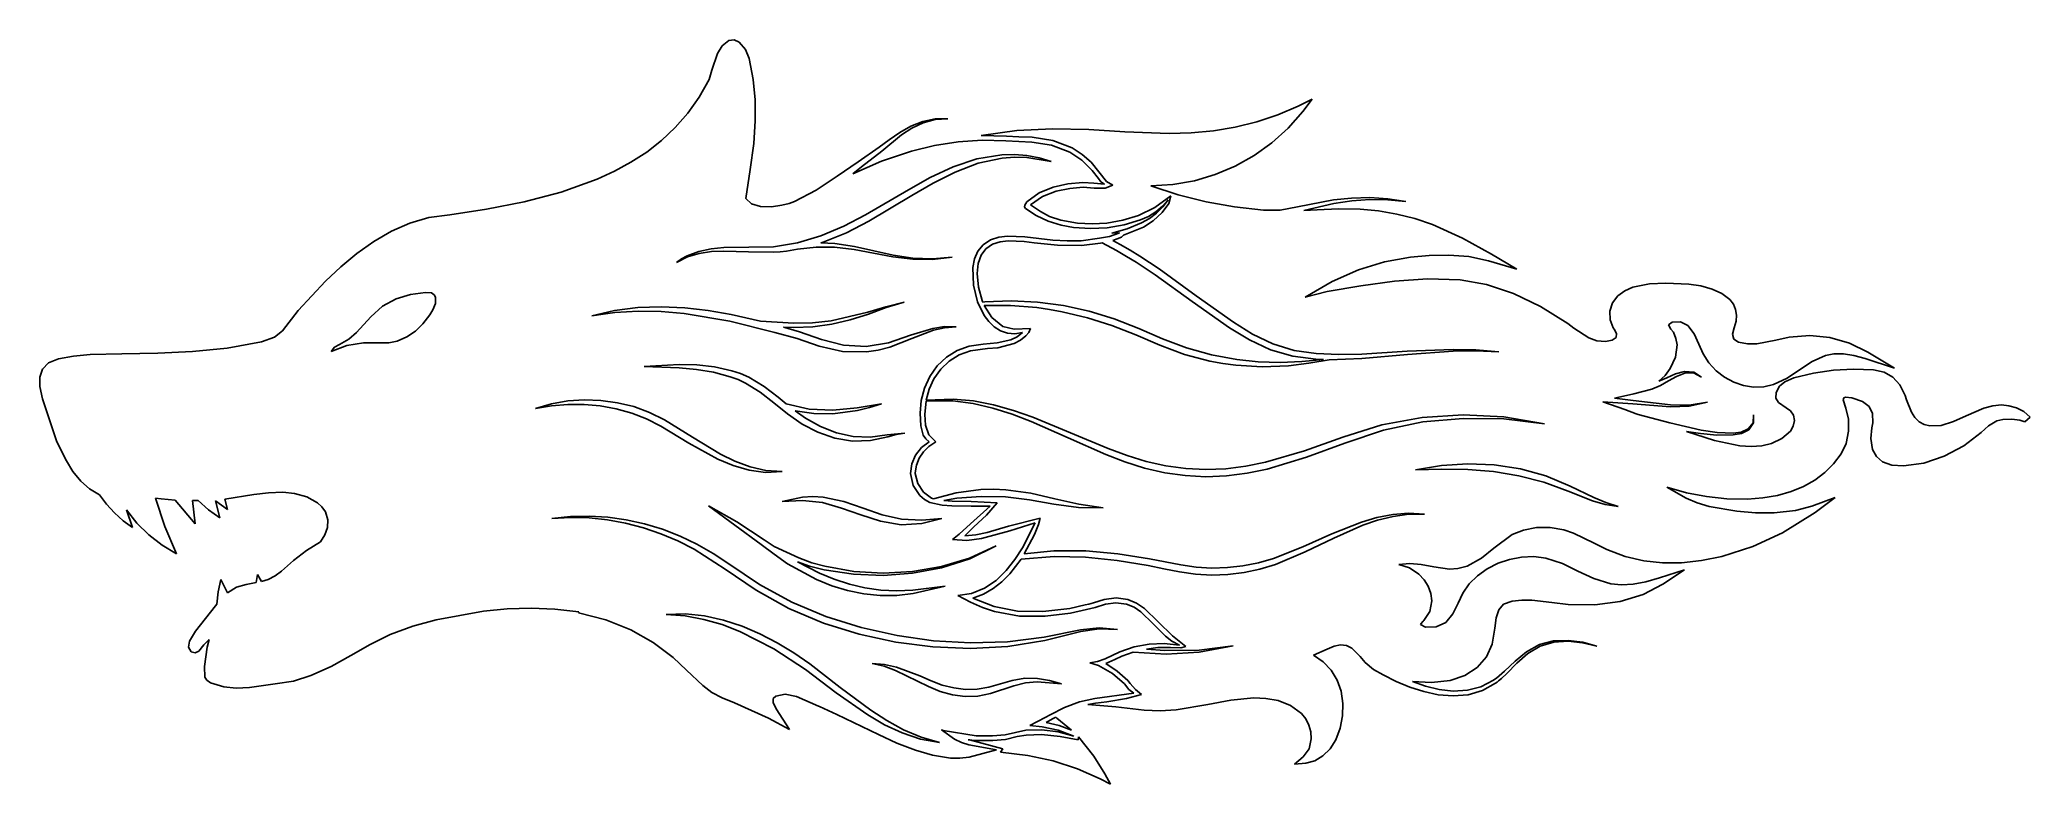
# Model space of a CAD drawing. Extents: x 0 to 244, y 0 to 91.
import ezdxf

# ---------------------------------------------------------------- set-up
doc = ezdxf.new("R2010")
doc.units = 0

msp = doc.modelspace()

# ---------------------------------------------------------------- linework, layer by layer
at = {"layer": 'Layer 1'}
for p, q in [((83.749984, 90.64684), (83.202405, 89.719778)), ((84.585229, 91.298356), (83.749984, 90.64684)), ((85.245301, 91.382702), (84.585229, 91.298356)), ((85.844189, 91.09263), (85.245301, 91.382702)), ((86.641178, 90.190224), (85.844189, 91.09263)), ((83.202405, 89.719778), (82.518349, 87.635036)), ((87.083229, 89.07035), (86.641178, 90.190224)), ((87.579751, 86.516579), (87.083229, 89.07035)), ((82.162701, 86.522886), (80.947761, 84.345869)), ((82.518349, 87.635036), (82.162701, 86.522886)), ((87.817165, 84.018319), (87.579751, 86.516579)), ((80.947761, 84.345869), (79.559447, 82.377888)), ((87.828738, 81.440624), (87.817165, 84.018319)), ((154.46092, 83.24537), (151.955791, 82.151564)), ((156.15036, 84.081741), (154.46092, 83.24537)), ((155.00623, 82.583421), (156.15036, 84.081741)), ((78.012828, 80.606673), (76.322978, 79.019953)), ((79.559447, 82.377888), (78.012828, 80.606673)), ((87.647738, 78.64855), (87.828738, 81.440624)), ((106.933405, 80.780797), (105.56197, 80.021462)), ((108.39225, 81.354552), (106.933405, 80.780797)), ((107.056348, 80.52205), (108.44923, 81.171477)), ((109.904327, 81.677605), (108.39225, 81.354552)), ((108.44923, 81.171477), (109.923626, 81.583122)), ((111.45045, 81.693139), (109.904327, 81.677605)), ((109.923626, 81.583122), (111.45045, 81.693139)), ((146.733264, 80.657876), (144.046754, 80.220472)), ((149.374758, 81.29532), (146.733264, 80.657876)), ((151.955791, 82.151564), (149.374758, 81.29532)), ((153.218626, 80.539397), (155.00623, 82.583421)), ((76.322978, 79.019953), (74.504968, 77.605459)), ((87.190025, 75.4539), (87.647738, 78.64855)), ((103.01689, 78.18554), (100.46721, 76.39977)), ((104.26388, 79.121716), (103.01689, 78.18554)), ((103.34522, 77.722647), (105.75972, 79.697047)), ((105.56197, 80.021462), (104.26388, 79.121716)), ((105.75972, 79.697047), (107.056348, 80.52205)), ((109.835576, 78.422795), (106.98392, 77.725003)), ((112.732229, 78.863713), (109.835576, 78.422795)), ((115.656577, 79.045902), (112.732229, 78.863713)), ((119.911288, 80.235571), (115.553, 79.6384)), ((115.553, 79.6384), (118.63751, 79.552887)), ((118.59132, 78.967513), (115.656577, 79.045902)), ((121.77503, 78.82402), (118.59132, 78.967513)), ((118.63751, 79.552887), (120.18496, 79.483827)), ((124.316303, 80.460419), (119.911288, 80.235571)), ((120.18496, 79.483827), (121.82229, 79.409233)), ((124.166391, 78.446892), (121.77503, 78.82402)), ((121.82229, 79.409233), (124.332271, 79.012549)), ((126.431, 77.5911), (124.166391, 78.446892)), ((128.741271, 80.38867), (124.316303, 80.460419)), ((124.332271, 79.012549), (126.7074, 78.109153)), ((133.15942, 80.09605), (128.741271, 80.38867)), ((138.600458, 79.870744), (133.15942, 80.09605)), ((141.33067, 79.964349), (138.600458, 79.870744)), ((144.046754, 80.220472), (141.33067, 79.964349)), ((149.060134, 77.169518), (151.228781, 78.730945)), ((151.228781, 78.730945), (153.218626, 80.539397)), ((72.57387, 76.350919), (70.544755, 75.244064)), ((74.504968, 77.605459), (72.57387, 76.350919)), ((100.46721, 76.39977), (97.8817, 74.648)), ((103.320731, 76.48534), (99.7835, 74.9221)), ((99.7835, 74.9221), (100.88428, 75.768647)), ((100.88428, 75.768647), (103.34522, 77.722647)), ((106.98392, 77.725003), (103.320731, 76.48534)), ((109.299348, 74.465713), (112.093628, 75.779045)), ((112.093628, 75.779045), (115.027135, 76.770789)), ((115.179093, 76.217863), (112.36453, 75.150174)), ((115.027135, 76.770789), (118.083, 77.2715)), ((118.1235, 76.844114), (115.179093, 76.217863)), ((118.083, 77.2715), (119.624182, 77.294011)), ((119.630418, 76.965051), (118.1235, 76.844114)), ((119.624182, 77.294011), (121.15597, 77.161915)), ((121.14178, 76.930192), (119.630418, 76.965051)), ((124.14501, 76.440255), (121.14178, 76.930192)), ((121.15597, 77.161915), (122.666775, 76.8768)), ((122.666775, 76.8768), (124.14501, 76.440255)), ((127.914283, 76.591623), (126.431, 77.5911)), ((126.7074, 78.109153), (127.940956, 77.313373)), ((129.184522, 75.332428), (127.914283, 76.591623)), ((127.940956, 77.313373), (129.04004, 76.340263)), ((129.04004, 76.340263), (130.94916, 74.001183)), ((144.280203, 74.833567), (146.736128, 75.866574)), ((146.736128, 75.866574), (149.060134, 77.169518)), ((68.432695, 74.272624), (64.020027, 72.686905)), ((70.544755, 75.244064), (68.432695, 74.272624)), ((86.65218, 71.89452), (87.190025, 75.4539)), ((97.8817, 74.648), (95.30149, 72.93486)), ((106.616279, 72.970135), (109.299348, 74.465713)), ((109.658481, 73.783589), (107.04048, 72.255084)), ((112.36453, 75.150174), (109.658481, 73.783589)), ((122.660425, 72.603446), (124.36631, 73.307136)), ((124.36631, 73.307136), (126.189531, 73.69408)), ((126.189531, 73.69408), (128.043036, 73.860045)), ((128.071359, 73.273474), (126.440751, 73.137015)), ((128.043036, 73.860045), (129.359525, 73.784641)), ((129.398269, 73.188897), (128.071359, 73.273474)), ((129.942122, 74.344369), (129.184522, 75.332428)), ((129.359525, 73.784641), (130.670046, 73.678799)), ((130.253404, 73.936641), (129.942122, 74.344369)), ((130.670046, 73.678799), (130.253404, 73.936641)), ((131.686042, 73.545711), (130.772839, 73.148599)), ((130.94916, 74.001183), (131.686042, 73.545711)), ((136.35533, 73.468731), (139.066363, 73.62319)), ((139.724845, 72.356842), (136.35533, 73.468731)), ((139.066363, 73.62319), (141.715801, 74.081954)), ((141.715801, 74.081954), (144.280203, 74.833567)), ((59.456439, 71.4956), (54.862506, 70.600548)), ((64.020027, 72.686905), (59.456439, 71.4956)), ((87.369998, 71.249146), (86.65218, 71.89452)), ((88.488478, 70.902493), (87.369998, 71.249146)), ((89.803907, 70.88104), (88.488478, 70.902493)), ((91.105598, 71.07186), (89.803907, 70.88104)), ((92.003535, 71.285666), (91.105598, 71.07186)), ((92.64158, 71.524), (92.003535, 71.285666)), ((95.30149, 72.93486), (92.64158, 71.524)), ((101.355328, 69.880545), (106.616279, 72.970135)), ((107.04048, 72.255084), (101.78445, 69.111844)), ((120.87026, 70.865507), (120.887784, 71.087516)), ((121.001164, 70.662056), (120.87026, 70.865507)), ((120.887784, 71.087516), (121.158926, 71.487245)), ((121.158926, 71.487245), (122.660425, 72.603446)), ((123.089069, 72.164478), (121.619369, 71.112974)), ((121.619369, 71.112974), (122.817555, 70.309702)), ((124.738091, 72.803254), (123.089069, 72.164478)), ((126.440751, 73.137015), (124.738091, 72.803254)), ((130.772839, 73.148599), (129.398269, 73.188897)), ((136.847459, 70.815135), (138.83446, 72.23695)), ((137.791941, 70.95212), (136.975965, 70.267391)), ((137.071983, 70.102697), (137.845425, 70.873654)), ((138.559326, 71.276008), (137.757095, 70.172785)), ((138.504354, 71.751448), (137.791941, 70.95212)), ((137.845425, 70.873654), (138.504354, 71.751448)), ((138.83446, 72.23695), (138.559326, 71.276008)), ((143.159971, 71.485761), (139.724845, 72.356842)), ((146.647826, 70.858278), (143.159971, 71.485761)), ((150.17553, 70.477181), (146.647826, 70.858278)), ((154.371608, 70.884082), (152.24, 70.4858)), ((158.765038, 71.716095), (154.371608, 70.884082)), ((155.129918, 70.412089), (158.837778, 71.281767)), ((160.988347, 71.959507), (158.765038, 71.716095)), ((158.837778, 71.281767), (161.020202, 71.630784)), ((163.224298, 72.013151), (160.988347, 71.959507)), ((161.020202, 71.630784), (163.224398, 71.792967)), ((165.447015, 71.857806), (163.224298, 72.013151)), ((163.224398, 71.792967), (165.442889, 71.74768)), ((165.442889, 71.74768), (167.651588, 71.534598)), ((167.651588, 71.534598), (165.447015, 71.857806)), ((45.433027, 68.870848), (43.175579, 67.874078)), ((47.773001, 69.554819), (45.433027, 68.870848)), ((50.358801, 69.903586), (47.773001, 69.554819)), ((54.862506, 70.600548), (50.358801, 69.903586)), ((95.890588, 67.331475), (98.678808, 68.486278)), ((98.678808, 68.486278), (101.355328, 69.880545)), ((101.78445, 69.111844), (99.032576, 67.701032)), ((122.290298, 69.792936), (121.001164, 70.662056)), ((123.783399, 69.103047), (122.290298, 69.792936)), ((122.817555, 70.309702), (123.927375, 69.704141)), ((125.353061, 68.610285), (123.783399, 69.103047)), ((123.927375, 69.704141), (125.318185, 69.244872)), ((125.318185, 69.244872), (127.359339, 68.880474)), ((126.871874, 68.332546), (125.353061, 68.610285)), ((127.359339, 68.880474), (129.158998, 68.793079)), ((129.158998, 68.793079), (130.958399, 68.885636)), ((130.958399, 68.885636), (132.945531, 69.223442)), ((133.088467, 68.653413), (131.022684, 68.302099)), ((132.945531, 69.223442), (134.869, 69.826)), ((135.48253, 68.39398), (133.02503, 67.412042)), ((135.087704, 69.281048), (133.088467, 68.653413)), ((133.448989, 68.168069), (135.232484, 68.925278)), ((134.869, 69.826), (136.847459, 70.815135)), ((136.070021, 69.707091), (135.087704, 69.281048)), ((135.232484, 68.925278), (136.196759, 69.449572)), ((136.655564, 69.140902), (135.48253, 68.39398)), ((136.975965, 70.267391), (136.070021, 69.707091)), ((136.196759, 69.449572), (137.071983, 70.102697)), ((137.757095, 70.172785), (136.655564, 69.140902)), ((152.24, 70.4858), (150.17553, 70.477181)), ((156.765278, 70.498331), (155.129918, 70.412089)), ((159.405174, 70.622826), (156.765278, 70.498331)), ((162.047788, 70.589017), (159.405174, 70.622826)), ((164.313221, 70.369681), (162.047788, 70.589017)), ((166.553027, 69.98326), (164.313221, 70.369681)), ((168.757983, 69.4317), (166.553027, 69.98326)), ((170.918868, 68.716947), (168.757983, 69.4317)), ((174.619734, 67.050576), (170.918868, 68.716947)), ((41.00748, 66.61476), (38.935551, 65.143144)), ((43.175579, 67.874078), (41.00748, 66.61476)), ((87.024472, 65.909648), (90.049128, 65.986721)), ((90.049128, 65.986721), (93.006558, 66.475611)), ((93.006558, 66.475611), (95.890588, 67.331475)), ((96.16482, 66.543804), (95.854901, 66.443926)), ((95.854901, 66.443926), (97.600751, 66.361413)), ((99.032576, 67.701032), (96.16482, 66.543804)), ((97.600751, 66.361413), (100.025851, 66.015584)), ((100.025851, 66.015584), (102.398491, 65.46007)), ((115.135001, 65.419913), (115.783177, 66.213388)), ((115.783177, 66.213388), (116.706639, 66.816329)), ((116.95158, 66.282677), (116.131675, 65.733631)), ((116.706639, 66.816329), (117.715842, 67.149734)), ((117.880615, 66.583112), (116.95158, 66.282677)), ((117.715842, 67.149734), (118.771219, 67.288688)), ((118.865709, 66.704003), (117.880615, 66.583112)), ((118.771219, 67.288688), (120.901589, 67.19493)), ((120.83569, 66.611446), (118.865709, 66.704003)), ((122.052, 66.4667), (120.83569, 66.611446)), ((120.901589, 67.19493), (124.354478, 66.799518)), ((124.925345, 66.162929), (122.052, 66.4667)), ((122.052, 66.4667), (122.052, 66.4667)), ((124.354478, 66.799518), (126.084556, 66.688669)), ((127.863762, 66.129636), (124.925345, 66.162929)), ((126.084556, 66.688669), (127.825059, 66.715607)), ((128.946453, 68.204684), (126.871874, 68.332546)), ((127.825059, 66.715607), (130.085029, 67.012914)), ((130.199342, 66.436993), (127.863762, 66.129636)), ((131.022684, 68.302099), (128.946453, 68.204684)), ((130.085029, 67.012914), (131.300369, 67.240186)), ((130.38956, 66.472742), (130.199342, 66.436993)), ((132.16823, 65.496714), (130.38956, 66.472742)), ((131.300369, 67.240186), (132.446849, 67.652339)), ((131.585894, 67.635998), (133.448989, 68.168069)), ((132.508345, 67.69117), (131.585894, 67.635998)), ((132.760122, 67.155734), (131.704572, 66.733358)), ((131.704572, 66.733358), (132.590749, 66.245379)), ((132.446849, 67.652339), (132.508345, 67.69117)), ((132.590749, 66.245379), (133.813589, 65.540157)), ((132.821689, 67.194562), (132.760122, 67.155734)), ((133.02503, 67.412042), (132.821689, 67.194562)), ((178.160708, 65.066967), (174.619734, 67.050576)), ((36.966616, 63.509481), (35.107498, 61.764022)), ((38.935551, 65.143144), (36.966616, 63.509481)), ((79.509051, 64.733132), (78.148525, 64.063235)), ((78.148525, 64.063235), (78.785, 64.4895)), ((78.785, 64.4895), (79.460888, 64.856061)), ((79.460888, 64.856061), (80.906348, 65.391718)), ((80.962745, 65.165065), (79.509051, 64.733132)), ((80.906348, 65.391718), (82.417973, 65.70965)), ((82.458238, 65.379412), (80.962745, 65.165065)), ((82.417973, 65.70965), (83.954658, 65.866777)), ((83.967985, 65.435168), (82.458238, 65.379412)), ((83.954658, 65.866777), (87.024472, 65.909648)), ((87.009594, 65.333685), (83.967985, 65.435168)), ((90.094575, 65.300887), (87.009594, 65.333685)), ((90.873606, 65.358048), (90.094575, 65.300887)), ((91.647831, 65.447013), (90.873606, 65.358048)), ((93.023481, 65.692546), (91.647831, 65.447013)), ((95.289763, 65.931328), (93.023481, 65.692546)), ((97.568571, 65.922261), (95.289763, 65.931328)), ((99.960851, 65.654342), (97.568571, 65.922261)), ((102.334271, 65.173659), (99.960851, 65.654342)), ((104.729814, 64.731673), (102.334271, 65.173659)), ((102.398491, 65.46007), (104.766112, 64.94885)), ((107.149211, 64.447956), (104.729814, 64.731673)), ((104.766112, 64.94885), (107.162191, 64.59419)), ((109.580795, 64.403979), (107.149211, 64.447956)), ((107.162191, 64.59419), (109.582255, 64.47745)), ((111.995481, 64.693512), (109.580795, 64.403979)), ((109.582255, 64.47745), (111.995481, 64.693512)), ((114.526357, 63.44325), (114.727573, 64.481376)), ((114.727573, 64.481376), (115.135001, 65.419913)), ((115.192707, 63.929511), (115.07694, 62.680717)), ((115.544835, 64.948195), (115.192707, 63.929511)), ((116.131675, 65.733631), (115.544835, 64.948195)), ((133.373, 64.7959), (132.16823, 65.496714)), ((134.567622, 64.077132), (133.373, 64.7959)), ((133.813589, 65.540157), (135.025959, 64.816424)), ((136.891522, 62.544162), (134.567622, 64.077132)), ((135.025959, 64.816424), (137.391649, 63.268494)), ((161.846093, 63.133698), (165.021937, 64.120728)), ((165.021937, 64.120728), (168.216828, 64.681972)), ((168.216828, 64.681972), (170.533449, 64.891032)), ((170.533449, 64.891032), (172.955827, 64.956773)), ((172.955827, 64.956773), (175.406305, 64.781451)), ((175.406305, 64.781451), (177.807228, 64.267317)), ((177.807228, 64.267317), (181.287448, 63.206747)), ((181.287448, 63.206747), (178.160708, 65.066967)), ((35.107498, 61.764022), (31.746001, 58.138719)), ((114.604417, 61.250117), (114.526357, 63.44325)), ((115.092889, 59.204289), (114.604417, 61.250117)), ((115.07694, 62.680717), (115.239574, 61.011541)), ((141.425851, 59.262147), (136.891522, 62.544162)), ((137.391649, 63.268494), (141.937842, 59.954689)), ((155.297128, 59.771752), (158.625691, 61.693251)), ((162.148829, 61.198), (157.996598, 60.464932)), ((158.625691, 61.693251), (161.846093, 63.133698)), ((166.253173, 61.758691), (162.148829, 61.198)), ((170.310454, 62.030153), (166.253173, 61.758691)), ((174.321498, 61.895532), (170.310454, 62.030153)), ((177.565097, 61.331198), (174.321498, 61.895532)), ((180.854084, 60.249265), (177.565097, 61.331198)), ((197.552007, 61.412141), (195.518451, 60.998737)), ((199.583477, 61.525466), (197.552007, 61.412141)), ((202.382846, 61.388645), (199.583477, 61.525466)), ((203.84599, 61.159383), (202.382846, 61.388645)), ((205.231706, 60.787129), (203.84599, 61.159383)), ((40.67071, 57.376258), (42.075194, 58.663253)), ((42.075194, 58.663253), (43.74719, 59.576138)), ((43.74719, 59.576138), (45.536299, 60.100658)), ((45.536299, 60.100658), (47.36782, 60.367771)), ((47.36782, 60.367771), (48.101479, 60.336379)), ((48.101479, 60.336379), (48.426409, 60.093296)), ((48.584697, 59.022672), (48.279784, 58.241481)), ((48.426409, 60.093296), (48.597257, 59.778848)), ((48.597257, 59.778848), (48.584697, 59.022672)), ((103.861159, 58.612718), (106.11817, 59.162751)), ((106.11817, 59.162751), (103.896166, 58.503494)), ((115.901222, 57.547951), (115.092889, 59.204289)), ((115.239574, 61.011541), (115.651262, 59.385777)), ((115.651262, 59.385777), (115.73555, 59.162906)), ((115.73555, 59.162906), (116.012356, 59.198491)), ((119.14225, 58.783371), (115.902427, 58.755072)), ((115.902427, 58.755072), (116.838216, 57.289381)), ((116.012356, 59.198491), (119.230142, 59.357221)), ((122.370387, 58.506999), (119.14225, 58.783371)), ((119.230142, 59.357221), (122.447356, 59.187293)), ((122.447356, 59.187293), (125.638202, 58.748106)), ((125.638202, 58.748106), (128.788466, 58.077123)), ((146.040122, 56.025462), (141.425851, 59.262147)), ((141.937842, 59.954689), (146.494519, 56.724764)), ((157.996598, 60.464932), (155.297128, 59.771752)), ((184.176854, 58.65441), (180.854084, 60.249265)), ((187.521798, 56.551312), (184.176854, 58.65441)), ((193.00688, 59.073717), (192.688402, 58.0704)), ((193.662427, 59.934431), (193.00688, 59.073717)), ((194.540732, 60.575356), (193.662427, 59.934431)), ((195.518451, 60.998737), (194.540732, 60.575356)), ((206.450192, 60.245065), (205.231706, 60.787129)), ((207.411647, 59.506371), (206.450192, 60.245065)), ((207.849335, 58.927992), (207.411647, 59.506371)), ((208.129824, 58.270385), (207.849335, 58.927992)), ((31.746001, 58.138719), (29.832366, 55.651818)), ((38.915809, 55.44137), (40.67071, 57.376258)), ((47.05413, 56.519989), (46.128896, 55.614056)), ((47.8985, 57.6089), (47.05413, 56.519989)), ((48.279784, 58.241481), (47.8985, 57.6089)), ((47.8985, 57.6089), (47.8985, 57.6089)), ((67.766604, 57.507266), (70.5657, 58.1344)), ((69.184464, 57.708868), (67.766604, 57.507266)), ((70.597884, 57.904575), (69.184464, 57.708868)), ((70.56566, 58.13443), (73.41945, 58.502549)), ((70.5657, 58.1344), (70.56566, 58.13443)), ((73.440344, 58.073852), (70.597884, 57.904575)), ((73.41945, 58.502549), (76.300259, 58.596571)), ((76.281233, 58.023546), (73.440344, 58.073852)), ((79.112224, 57.781332), (76.281233, 58.023546)), ((76.300259, 58.596571), (79.17949, 58.462663)), ((84.718024, 56.845602), (79.112224, 57.781332)), ((79.17949, 58.462663), (82.042437, 58.140021)), ((82.042437, 58.140021), (84.88334, 57.660611)), ((90.243834, 55.464042), (84.718024, 56.845602)), ((84.88334, 57.660611), (88.47251, 56.830638)), ((88.47251, 56.830638), (92.56397, 56.580307)), ((92.56397, 56.580307), (94.86073, 56.622913)), ((94.86073, 56.622913), (97.14167, 56.895371)), ((97.21964, 56.470066), (94.898373, 56.153473)), ((97.14167, 56.895371), (101.64182, 57.930311)), ((99.48786, 57.017839), (97.21964, 56.470066)), ((101.71335, 57.712291), (99.48786, 57.017839)), ((101.64182, 57.930311), (103.861159, 58.612718)), ((103.896166, 58.503494), (101.71335, 57.712291)), ((116.481243, 56.80179), (115.901222, 57.547951)), ((117.161682, 56.162348), (116.481243, 56.80179)), ((116.838216, 57.289381), (118.189777, 56.195202)), ((118.189777, 56.195202), (119.6097, 55.868333)), ((123.155294, 58.401448), (122.370387, 58.506999)), ((123.937049, 58.272972), (123.155294, 58.401448)), ((125.496329, 57.992364), (123.937049, 58.272972)), ((128.583629, 57.27125), (125.496329, 57.992364)), ((131.601979, 56.330047), (128.583629, 57.27125)), ((128.788466, 58.077123), (131.878181, 57.144703)), ((134.532969, 55.14447), (131.601979, 56.330047)), ((131.878181, 57.144703), (134.877926, 55.954213)), ((146.494519, 56.724764), (148.859699, 55.265424)), ((188.285022, 55.99304), (187.521798, 56.551312)), ((192.688402, 58.0704), (192.720075, 57.018225)), ((192.720075, 57.018225), (193.114978, 56.010941)), ((199.89661, 56.386528), (200.345185, 56.705721)), ((200.190968, 55.878551), (199.89661, 56.386528)), ((200.345185, 56.705721), (201.357066, 56.750977)), ((201.357066, 56.750977), (202.265525, 56.303035)), ((202.265525, 56.303035), (203.037435, 55.26793)), ((207.94899, 56.029749), (208.183186, 56.841891)), ((208.24411, 57.56465), (208.129824, 58.270385)), ((208.183186, 56.841891), (208.24411, 57.56465)), ((27.218831, 54.296359), (23.007676, 53.545653)), ((28.834962, 54.858859), (27.218831, 54.296359)), ((29.832366, 55.651818), (28.834962, 54.858859)), ((37.722746, 53.841398), (35.77141, 53.123976)), ((36.216062, 53.632503), (36.80273, 53.967368)), ((36.80273, 53.967368), (37.935547, 54.623914)), ((39.77521, 54.172756), (37.722746, 53.841398)), ((37.935547, 54.623914), (38.915809, 55.44137)), ((41.834515, 54.162118), (39.77521, 54.172756)), ((42.851922, 54.198837), (41.834515, 54.162118)), ((43.88839, 54.4024), (42.851922, 54.198837)), ((45.085937, 54.90392), (43.88839, 54.4024)), ((46.128896, 55.614056), (45.085937, 54.90392)), ((92.980074, 54.715349), (90.243834, 55.464042)), ((92.55708, 56.07068), (91.28299, 56.098741)), ((91.28299, 56.098741), (91.861404, 55.945034)), ((91.861404, 55.945034), (93.250094, 55.532459)), ((94.898373, 56.153473), (92.55708, 56.07068)), ((95.690224, 53.791876), (92.980074, 54.715349)), ((93.250094, 55.532459), (95.948984, 54.584724)), ((98.54609, 53.133931), (95.690224, 53.791876)), ((95.948984, 54.584724), (98.652104, 53.897906)), ((98.652104, 53.897906), (101.427404, 53.752226)), ((101.427404, 53.752226), (104.182494, 54.19324)), ((104.182494, 54.19324), (106.868424, 55.10458)), ((107.026604, 54.702825), (104.343334, 53.638815)), ((106.868424, 55.10458), (109.623804, 55.943671)), ((109.682504, 55.717735), (107.026604, 54.702825)), ((109.623804, 55.943671), (111.048334, 56.170933)), ((111.067771, 56.039124), (109.682504, 55.717735)), ((111.048334, 56.170933), (112.484684, 56.160002)), ((112.484684, 56.160002), (111.067771, 56.039124)), ((112.611418, 53.235144), (114.087879, 53.779502)), ((114.087879, 53.779502), (115.788902, 54.021655)), ((115.788902, 54.021655), (117.506529, 54.171489)), ((117.929923, 55.66866), (117.161682, 56.162348)), ((117.506529, 54.171489), (119.192823, 54.561587)), ((119.600281, 54.091741), (117.579034, 53.588789)), ((118.773355, 55.35976), (117.929923, 55.66866)), ((119.679361, 55.274685), (118.773355, 55.35976)), ((119.192823, 54.561587), (119.963165, 54.930779)), ((120.393282, 54.507458), (119.600281, 54.091741)), ((119.6097, 55.868333), (121.586207, 55.931042)), ((120.635329, 55.452469), (119.679361, 55.274685)), ((119.963165, 54.930779), (120.635329, 55.452469)), ((121.049294, 55.036079), (120.393282, 54.507458)), ((121.385965, 55.442637), (121.049294, 55.036079)), ((121.586207, 55.931042), (121.385965, 55.442637)), ((137.479832, 53.898063), (134.532969, 55.14447)), ((134.877926, 55.954213), (137.809984, 54.693412)), ((140.499219, 52.76556), (137.479832, 53.898063)), ((137.809984, 54.693412), (140.763326, 53.556503)), ((148.466442, 54.565532), (146.040122, 56.025462)), ((151.043312, 53.326982), (148.466442, 54.565532)), ((148.859699, 55.265424), (151.322499, 54.046384)), ((151.322499, 54.046384), (153.957517, 53.260518)), ((190.108064, 54.788185), (188.285022, 55.99304)), ((191.082169, 54.430505), (190.108064, 54.788185)), ((192.151532, 54.35143), (191.082169, 54.430505)), ((192.977228, 54.523179), (192.151532, 54.35143)), ((193.462382, 54.851683), (192.977228, 54.523179)), ((193.114978, 56.010941), (193.207866, 55.87237)), ((193.207866, 55.87237), (193.500011, 55.345179)), ((193.500011, 55.345179), (193.462382, 54.851683)), ((200.491752, 55.476531), (200.190968, 55.878551)), ((200.805723, 54.731379), (200.491752, 55.476531)), ((200.737937, 52.411692), (200.936884, 53.933491)), ((200.936884, 53.933491), (200.805723, 54.731379)), ((203.037435, 55.26793), (203.610745, 54.014775)), ((203.610745, 54.014775), (204.144255, 52.830285)), ((207.740605, 55.25182), (207.94899, 56.029749)), ((207.920178, 54.648799), (207.740605, 55.25182)), ((208.483465, 54.266272), (207.920178, 54.648799)), ((209.60354, 54.056128), (208.483465, 54.266272)), ((210.739312, 54.079466), (209.60354, 54.056128)), ((213.081275, 54.525769), (210.739312, 54.079466)), ((214.718145, 54.875916), (213.081275, 54.525769)), ((217.2258, 55.071079), (214.718145, 54.875916)), ((219.7093, 54.822644), (217.2258, 55.071079)), ((222.110502, 54.141676), (219.7093, 54.822644)), ((224.371265, 53.039236), (222.110502, 54.141676)), ((1.119925, 51.721289), (0.384201, 50.959204)), ((2.308341, 52.227798), (1.119925, 51.721289)), ((4.150458, 52.559198), (2.308341, 52.227798)), ((6.220859, 52.742483), (4.150458, 52.559198)), ((10.110531, 52.850289), (6.220859, 52.742483)), ((14.500229, 52.920758), (10.110531, 52.850289)), ((18.78371, 53.119833), (14.500229, 52.920758)), ((23.007676, 53.545653), (18.78371, 53.119833)), ((35.77141, 53.123976), (36.216062, 53.632503)), ((74.192749, 51.290882), (78.495778, 51.535097)), ((78.483322, 51.104628), (74.192749, 51.290882)), ((78.495778, 51.535097), (80.659093, 51.479672)), ((80.659093, 51.479672), (82.823429, 51.236978)), ((101.475994, 53.066692), (98.54609, 53.133931)), ((102.925085, 53.275469), (101.475994, 53.066692)), ((104.343334, 53.638815), (102.925085, 53.275469)), ((109.246929, 50.059332), (110.15301, 51.345909)), ((110.15301, 51.345909), (111.287151, 52.41423)), ((111.640038, 51.941806), (110.593479, 50.954788)), ((111.287151, 52.41423), (112.611418, 53.235144)), ((112.861468, 52.701806), (111.640038, 51.941806)), ((114.223154, 53.208125), (112.861468, 52.701806)), ((116.319784, 53.473823), (114.223154, 53.208125)), ((117.579034, 53.588789), (116.319784, 53.473823)), ((143.628669, 51.941322), (140.499219, 52.76556)), ((140.763326, 53.556503), (143.795016, 52.694924)), ((145.216829, 51.644142), (143.628669, 51.941322)), ((143.795016, 52.694924), (146.901886, 52.120489)), ((146.818389, 51.438453), (145.216829, 51.644142)), ((150.033238, 51.250631), (146.818389, 51.438453)), ((146.901886, 52.120489), (149.557367, 51.864214)), ((149.557367, 51.864214), (152.221079, 51.780808)), ((153.251459, 51.367192), (150.033238, 51.250631)), ((153.790614, 52.54329), (151.043312, 53.326982)), ((152.221079, 51.780808), (154.884594, 51.870262)), ((155.755066, 51.665766), (153.251459, 51.367192)), ((156.624062, 52.178042), (153.790614, 52.54329)), ((153.957517, 53.260518), (156.676939, 52.853524)), ((154.884594, 51.870262), (157.539486, 52.132565)), ((158.236059, 52.115061), (155.755066, 51.665766)), ((157.539486, 52.132565), (156.624062, 52.178042)), ((156.676939, 52.853524), (159.458324, 52.733825)), ((162.273979, 52.247909), (158.236059, 52.115061)), ((159.458324, 52.733825), (162.241419, 52.80319)), ((162.241419, 52.80319), (167.835789, 53.171061)), ((167.869959, 52.740655), (162.273979, 52.247909)), ((167.835789, 53.171061), (173.453464, 53.382291)), ((173.457629, 53.148356), (167.869959, 52.740655)), ((173.453464, 53.382291), (176.262498, 53.316405)), ((176.258519, 53.18378), (173.457629, 53.148356)), ((179.060489, 53.072723), (176.258519, 53.18378)), ((176.262498, 53.316405), (179.060489, 53.072723)), ((200.096574, 51.017381), (200.737937, 52.411692)), ((204.144255, 52.830285), (204.85089, 51.721757)), ((204.85089, 51.721757), (205.733932, 50.764508)), ((215.955895, 50.864375), (217.513307, 51.902073)), ((217.513307, 51.902073), (219.147055, 52.629855)), ((219.147055, 52.629855), (220.194205, 52.818497)), ((220.194205, 52.818497), (221.347183, 52.817618)), ((221.347183, 52.817618), (222.614538, 52.626607)), ((222.614538, 52.626607), (224.004825, 52.244856)), ((224.004825, 52.244856), (227.623815, 51.056986)), ((227.623815, 51.056986), (224.371265, 53.039236)), ((0.042062, 49.980846), (0.034401, 48.825518)), ((0.384201, 50.959204), (0.042062, 49.980846)), ((80.60593, 50.908019), (78.483322, 51.104628)), ((82.697349, 50.56396), (80.60593, 50.908019)), ((84.729609, 50.018035), (82.697349, 50.56396)), ((82.823429, 51.236978), (84.959469, 50.752637)), ((85.7142, 49.661061), (84.729609, 50.018035)), ((84.959469, 50.752637), (86.004629, 50.407273)), ((86.64941, 49.222), (85.7142, 49.661061)), ((86.004629, 50.407273), (87.026709, 49.963089)), ((88.432598, 48.109275), (86.64941, 49.222)), ((87.026709, 49.963089), (88.90342, 48.82963)), ((108.602444, 48.624929), (109.246929, 50.059332)), ((109.756404, 49.767415), (109.169353, 48.494051)), ((110.593479, 50.954788), (109.756404, 49.767415)), ((197.836685, 48.511333), (198.906495, 48.956595)), ((198.724224, 49.477721), (199.474955, 50.19001)), ((199.702222, 49.902268), (198.724224, 49.477721)), ((198.906495, 48.956595), (199.908895, 49.513523)), ((199.474955, 50.19001), (200.096574, 51.017381)), ((200.748036, 50.369825), (199.702222, 49.902268)), ((199.908895, 49.513523), (200.866049, 50.061081)), ((201.850092, 50.682569), (200.748036, 50.369825)), ((200.866049, 50.061081), (201.891585, 50.466344)), ((202.998852, 50.595323), (201.850092, 50.682569)), ((201.891585, 50.466344), (202.967495, 50.489746)), ((202.967495, 50.489746), (203.936425, 49.966611)), ((203.936425, 49.966611), (202.998852, 50.595323)), ((205.733932, 50.764508), (206.758394, 49.97384)), ((206.758394, 49.97384), (207.889287, 49.365054)), ((207.889287, 49.365054), (209.091625, 48.953452)), ((209.091625, 48.953452), (210.330419, 48.754336)), ((211.570682, 48.783006), (212.777425, 49.054765)), ((212.777425, 49.054765), (214.438829, 49.848552)), ((213.504838, 48.861795), (213.083456, 48.104281)), ((214.174987, 49.398276), (213.504838, 48.861795)), ((215.288876, 49.887581), (214.174987, 49.398276)), ((214.438829, 49.848552), (215.955895, 50.864375)), ((217.687419, 50.473353), (215.288876, 49.887581)), ((220.124638, 50.834145), (217.687419, 50.473353)), ((222.584758, 50.968363), (220.124638, 50.834145)), ((225.052006, 50.874413), (222.584758, 50.968363)), ((226.355193, 50.593362), (225.052006, 50.874413)), ((227.422133, 49.980814), (226.355193, 50.593362)), ((228.269742, 49.022923), (227.422133, 49.980814)), ((228.914936, 47.705843), (228.269742, 49.022923)), ((0.034401, 48.825518), (0.362767, 47.322524)), ((0.362767, 47.322524), (0.82031, 45.950338)), ((60.87485, 46.105979), (62.828771, 46.683275)), ((62.843691, 46.444298), (60.87485, 46.105979)), ((62.828771, 46.683275), (64.82781, 47.044964)), ((64.830682, 46.611288), (62.843691, 46.444298)), ((64.82781, 47.044964), (66.854207, 47.188816)), ((66.824672, 46.606494), (64.830682, 46.611288)), ((68.81451, 46.429462), (66.824672, 46.606494)), ((66.854207, 47.188816), (68.8902, 47.1126)), ((70.759673, 46.076769), (68.81451, 46.429462)), ((68.8902, 47.1126), (68.89013, 47.11253)), ((68.89013, 47.11253), (70.921119, 46.832573)), ((70.921119, 46.832573), (72.91364, 46.349718)), ((90.09007, 46.81672), (88.432598, 48.109275)), ((88.90342, 48.82963), (90.645979, 47.499119)), ((91.76438, 45.46283), (90.09007, 46.81672)), ((90.645979, 47.499119), (91.614873, 46.700899)), ((91.614873, 46.700899), (94.441257, 46.056013)), ((100.314143, 46.212223), (103.299243, 46.690434)), ((103.299243, 46.690434), (101.850133, 46.244639)), ((108.04911, 45.560064), (108.201328, 47.114965)), ((108.201328, 47.114965), (108.602444, 48.624929)), ((108.78796, 47.047236), (108.642898, 45.378256)), ((112.08792, 47.053273), (108.78796, 47.047236)), ((109.169353, 48.494051), (108.802559, 47.140705)), ((108.802559, 47.140705), (112.100589, 47.286224)), ((114.550728, 46.716871), (112.08792, 47.053273)), ((112.100589, 47.286224), (114.606676, 47.044523)), ((116.9711, 46.15084), (114.550728, 46.716871)), ((114.606676, 47.044523), (117.079, 46.5686)), ((117.079, 46.5686), (119.501552, 45.878116)), ((194.514206, 46.001869), (191.849276, 46.95541)), ((191.849276, 46.95541), (195.518866, 46.681505)), ((193.260916, 47.405272), (193.639785, 47.460714)), ((195.566176, 47.119257), (193.260916, 47.405272)), ((193.639785, 47.460714), (195.622375, 47.921275)), ((195.518866, 46.681505), (200.117206, 46.333633)), ((200.127246, 46.553549), (195.566176, 47.119257)), ((195.622375, 47.921275), (197.836685, 48.511333)), ((200.117206, 46.333633), (202.422913, 46.425756)), ((202.41896, 46.535983), (200.127246, 46.553549)), ((204.683086, 46.890937), (202.41896, 46.535983)), ((202.422913, 46.425756), (204.683086, 46.890937)), ((210.330419, 48.754336), (211.570682, 48.783006)), ((213.083456, 48.104281), (213.079422, 47.398111)), ((213.079422, 47.398111), (213.376438, 46.869715)), ((213.376438, 46.869715), (214.318656, 46.194101)), ((221.345589, 47.167571), (221.3918, 47.444735)), ((221.634229, 46.171025), (221.345589, 47.167571)), ((221.3918, 47.444735), (221.59595, 47.520632)), ((221.59595, 47.520632), (222.40703, 47.431296)), ((222.40703, 47.431296), (223.682417, 46.984008)), ((223.682417, 46.984008), (224.510182, 46.349848)), ((229.09838, 47.189323), (228.914936, 47.705843)), ((229.706955, 45.669745), (229.09838, 47.189323)), ((239.684076, 46.458946), (238.601104, 46.15973)), ((240.74, 46.5546), (239.684076, 46.458946)), ((241.642929, 46.456168), (240.74, 46.5546)), ((240.74, 46.5546), (240.74, 46.5546)), ((242.597179, 46.192542), (241.642929, 46.456168)), ((0.82031, 45.950338), (1.294578, 44.475168)), ((1.294578, 44.475168), (2.130421, 42.038634)), ((72.66599, 45.553315), (70.759673, 46.076769)), ((74.499986, 44.836151), (72.66599, 45.553315)), ((72.91364, 46.349718), (74.839674, 45.627528)), ((76.2536, 43.940215), (74.499986, 44.836151)), ((74.839674, 45.627528), (76.68063, 44.709898)), ((76.68063, 44.709898), (80.12889, 42.583038)), ((93.56728, 44.20697), (91.76438, 45.46283)), ((95.029509, 45.496033), (92.726773, 45.814683)), ((92.726773, 45.814683), (94.0062, 44.9161)), ((95.523861, 43.200752), (93.56728, 44.20697)), ((94.0061, 44.9161), (95.83982, 43.90372)), ((94.0062, 44.9161), (94.0061, 44.9161)), ((94.441257, 46.056013), (97.336573, 45.909489)), ((97.354143, 45.481486), (95.029509, 45.496033)), ((97.336573, 45.909489), (100.314143, 46.212223)), ((100.378583, 45.869335), (97.354143, 45.481486)), ((101.850133, 46.244639), (100.378583, 45.869335)), ((108.151319, 43.990852), (108.04911, 45.560064)), ((108.449167, 42.86068), (108.151319, 43.990852)), ((108.642898, 45.378256), (108.733421, 44.070396)), ((108.733421, 44.070396), (109.113027, 42.895403)), ((119.343804, 45.408693), (116.9711, 46.15084)), ((121.669164, 44.52292), (119.343804, 45.408693)), ((119.501552, 45.878116), (121.872872, 45.040618)), ((126.23789, 42.5077), (121.669164, 44.52292)), ((121.872872, 45.040618), (126.51193, 43.12708)), ((159.922092, 42.602671), (164.72559, 44.105359)), ((164.72559, 44.105359), (169.678268, 45.009246)), ((169.764379, 44.473227), (164.9016, 43.454355)), ((169.678268, 45.009246), (174.685522, 45.334656)), ((174.71379, 44.906875), (169.764379, 44.473227)), ((174.685522, 45.334656), (179.696936, 45.081229)), ((179.705062, 44.836498), (174.71379, 44.906875)), ((179.696936, 45.081229), (184.66209, 44.248601)), ((184.66209, 44.248601), (179.705062, 44.836498)), ((195.915016, 45.464902), (194.514206, 46.001869)), ((196.188238, 45.366124), (195.915016, 45.464902)), ((200.039695, 44.364698), (196.188238, 45.366124)), ((203.891018, 43.466894), (200.039695, 44.364698)), ((210.264876, 44.377996), (209.679448, 43.604689)), ((209.748471, 43.518809), (210.311829, 44.34525)), ((210.339032, 45.345069), (210.264876, 44.377996)), ((210.311829, 44.34525), (210.339032, 45.345069)), ((214.318656, 46.194101), (214.868707, 45.847089)), ((214.868707, 45.847089), (215.237568, 45.298566)), ((215.339171, 44.645409), (215.197649, 43.94771)), ((215.237568, 45.298566), (215.339171, 44.645409)), ((221.969241, 44.824075), (221.634229, 46.171025)), ((221.979232, 43.321076), (221.969241, 44.824075)), ((224.510182, 46.349848), (224.92156, 45.491297)), ((224.94778, 44.370836), (224.857362, 43.749078)), ((224.92156, 45.491297), (224.94778, 44.370836)), ((230.118513, 45.012608), (229.706955, 45.669745)), ((230.65497, 44.489253), (230.118513, 45.012608)), ((231.281705, 44.145475), (230.65497, 44.489253)), ((231.941312, 43.974373), (231.281705, 44.145475)), ((233.346665, 44.054437), (231.941312, 43.974373)), ((234.846067, 44.537931), (233.346665, 44.054437)), ((236.41456, 45.23334), (234.846067, 44.537931)), ((238.601104, 46.15973), (236.41456, 45.23334)), ((238.252559, 43.184253), (239.154088, 43.977362)), ((239.154088, 43.977362), (240.172069, 44.614143)), ((240.172069, 44.614143), (240.92539, 44.762464)), ((240.92539, 44.762464), (242.003049, 44.794778)), ((242.003049, 44.794778), (243.023654, 44.707952)), ((243.506697, 45.739003), (242.597179, 46.192542)), ((243.023654, 44.707952), (243.605809, 44.498855)), ((244.275429, 45.070834), (243.506697, 45.739003)), ((243.605809, 44.498855), (244.275429, 45.070834)), ((2.130421, 42.038634), (3.300898, 39.709268)), ((79.687146, 41.880086), (76.2536, 43.940215)), ((83.23476, 39.902225), (79.687146, 41.880086)), ((80.12889, 42.583038), (83.54289, 40.513568)), ((97.6042, 42.4846), (95.523861, 43.200752)), ((95.83982, 43.90372), (97.79051, 43.146174)), ((99.771053, 42.122642), (97.6042, 42.4846)), ((97.79051, 43.146174), (99.836378, 42.694813)), ((101.96734, 42.173541), (99.771053, 42.122642)), ((99.836378, 42.694813), (101.92949, 42.604353)), ((101.92949, 42.604353), (104.02955, 42.896735)), ((104.08632, 42.659267), (101.96734, 42.173541)), ((104.02955, 42.896735), (106.17692, 43.098481)), ((105.119854, 42.937295), (104.08632, 42.659267)), ((106.17692, 43.098481), (105.119854, 42.937295)), ((108.208305, 41.317129), (109.171529, 42.020002)), ((108.744064, 42.379091), (108.449167, 42.86068)), ((109.171529, 42.020002), (108.744064, 42.379091)), ((109.113027, 42.895403), (109.982201, 42.018336)), ((109.982201, 42.018336), (109.14311, 41.446788)), ((130.82914, 40.48219), (126.23789, 42.5077)), ((126.51193, 43.12708), (131.116686, 41.19739)), ((155.21224, 40.924829), (159.922092, 42.602671)), ((160.183758, 41.877274), (155.48357, 40.138855)), ((164.9016, 43.454355), (160.183758, 41.877274)), ((205.551701, 42.204396), (202.101041, 43.303036)), ((202.101041, 43.303036), (203.821471, 43.032103)), ((203.821471, 43.032103), (205.827705, 42.850803)), ((205.850556, 43.180359), (203.891018, 43.466894)), ((208.661996, 41.532137), (205.551701, 42.204396)), ((205.827705, 42.850803), (207.842001, 42.872199)), ((207.828958, 43.091948), (205.850556, 43.180359)), ((208.793474, 43.20659), (207.828958, 43.091948)), ((207.842001, 42.872199), (208.844752, 43.049512)), ((210.046428, 41.456016), (208.661996, 41.532137)), ((209.679448, 43.604689), (208.793474, 43.20659)), ((208.844752, 43.049512), (209.748471, 43.518809)), ((211.330631, 41.551729), (210.046428, 41.456016)), ((212.514045, 41.837884), (211.330631, 41.551729)), ((213.808652, 42.424424), (212.514045, 41.837884)), ((214.866383, 43.348036), (213.808652, 42.424424)), ((215.197649, 43.94771), (214.866383, 43.348036)), ((221.0947, 40.573075), (221.68184, 41.843565)), ((221.68184, 41.843565), (221.979232, 43.321076)), ((224.857362, 43.749078), (224.708206, 42.421368)), ((224.708206, 42.421368), (224.906959, 41.089778)), ((233.727773, 40.261641), (236.118364, 41.535488)), ((236.118364, 41.535488), (238.252559, 43.184253)), ((3.300898, 39.709268), (4.104539, 38.376464)), ((85.120873, 39.115438), (83.23476, 39.902225)), ((83.54289, 40.513568), (85.329305, 39.649519)), ((87.08461, 38.549585), (85.120873, 39.115438)), ((85.329305, 39.649519), (87.19226, 38.965958)), ((106.870919, 38.136862), (107.024677, 39.319313)), ((107.024677, 39.319313), (107.48158, 40.39815)), ((107.596179, 39.14871), (107.45768, 38.212528)), ((107.48158, 40.39815), (108.208305, 41.317129)), ((107.934062, 40.020561), (107.596179, 39.14871)), ((108.455111, 40.79696), (107.934062, 40.020561)), ((109.14311, 41.446788), (108.455111, 40.79696)), ((133.187135, 39.575153), (130.82914, 40.48219)), ((131.116686, 41.19739), (133.444615, 40.335536)), ((135.597, 38.8166), (133.187135, 39.575153)), ((133.444615, 40.335536), (135.81262, 39.62206)), ((135.81262, 39.62206), (138.217817, 39.075271)), ((148.027977, 39.034313), (150.450139, 39.527798)), ((150.450139, 39.527798), (155.21224, 40.924829)), ((155.48357, 40.138855), (150.650958, 38.691217)), ((168.85698, 38.575469), (172.039946, 39.109311)), ((172.039946, 39.109311), (175.26084, 39.314487)), ((175.26084, 39.314487), (178.50462, 39.195831)), ((178.50462, 39.195831), (181.71623, 38.724925)), ((219.070297, 38.256772), (220.159652, 39.341119)), ((220.159652, 39.341119), (221.0947, 40.573075)), ((224.906959, 41.089778), (225.411719, 40.231975)), ((225.411719, 40.231975), (226.171979, 39.589628)), ((226.171979, 39.589628), (227.287223, 39.16799)), ((227.287223, 39.16799), (228.712659, 39.069453)), ((228.712659, 39.069453), (231.2146, 39.4204)), ((231.2146, 39.4204), (233.727773, 40.261641)), ((4.104539, 38.376464), (5.052838, 37.212688)), ((5.052838, 37.212688), (6.143, 36.248757)), ((89.09906, 38.278894), (87.08461, 38.549585)), ((87.19226, 38.965958), (89.137697, 38.518965)), ((91.12905, 38.380988), (89.09906, 38.278894)), ((89.137697, 38.518965), (91.12905, 38.380988)), ((107.216201, 36.686632), (106.870919, 38.136862)), ((108.036269, 35.441692), (107.216201, 36.686632)), ((107.45768, 38.212528), (107.458397, 38.149186)), ((107.458397, 38.149186), (107.76165, 36.906564)), ((107.76165, 36.906564), (108.467927, 35.840146)), ((138.072285, 38.239447), (135.597, 38.8166)), ((140.584021, 37.884313), (138.072285, 38.239447)), ((138.217817, 39.075271), (140.657021, 38.742244)), ((143.117319, 37.752633), (140.584021, 37.884313)), ((140.657021, 38.742244), (143.116028, 38.624287)), ((143.116028, 38.624287), (145.58063, 38.722709)), ((145.65729, 37.845845), (143.117319, 37.752633)), ((145.58063, 38.722709), (148.027977, 39.034313)), ((148.173174, 38.177074), (145.65729, 37.845845)), ((150.650958, 38.691217), (148.173174, 38.177074)), ((172.062839, 38.676908), (168.85698, 38.575469)), ((175.25012, 38.627254), (172.062839, 38.676908)), ((176.83606, 38.530474), (175.25012, 38.627254)), ((178.41365, 38.367307), (176.83606, 38.530474)), ((181.53704, 37.863151), (178.41365, 38.367307)), ((184.5941, 37.07217), (181.53704, 37.863151)), ((181.71623, 38.724925), (184.8555, 37.861571)), ((187.56113, 35.96561), (184.5941, 37.07217)), ((184.8555, 37.861571), (187.84425, 36.588921)), ((216.44883, 36.540696), (217.831676, 37.322482)), ((217.831676, 37.322482), (219.070297, 38.256772)), ((6.143, 36.248757), (7.372228, 35.515488)), ((7.372228, 35.515488), (8.221702, 34.358547)), ((8.221702, 34.358547), (9.185627, 33.300433)), ((15.372576, 31.619991), (14.240925, 35.094978)), ((14.240925, 35.094978), (14.90678, 35.019433)), ((14.90678, 35.019433), (16.62976, 34.878359)), ((16.62976, 34.878359), (19.10439, 31.968269)), ((18.764942, 34.818479), (19.48226, 34.824318)), ((19.10439, 31.968269), (18.764942, 34.818479)), ((19.48226, 34.824318), (20.723542, 33.670028)), ((22.10984, 32.694658), (21.588195, 34.794468)), ((21.588195, 34.794468), (23.081245, 33.730748)), ((22.737925, 35.000778), (26.298344, 35.54497)), ((23.081245, 33.730748), (22.737925, 35.000778)), ((26.298344, 35.54497), (28.082965, 35.786104)), ((28.082965, 35.786104), (29.849245, 35.85229)), ((29.849245, 35.85229), (31.290769, 35.7009)), ((31.290769, 35.7009), (32.783355, 35.293074)), ((32.783355, 35.293074), (34.118448, 34.560279)), ((34.118448, 34.560279), (34.661762, 34.0506)), ((91.13717, 34.692391), (93.60592, 35.253908)), ((93.63645, 34.822495), (91.13717, 34.692391)), ((93.60592, 35.253908), (94.8915, 35.337771)), ((96.06412, 34.570846), (93.63645, 34.822495)), ((94.8915, 35.337771), (96.17674, 35.248853)), ((98.42629, 33.903936), (96.06412, 34.570846)), ((96.17674, 35.248853), (98.67782, 34.699056)), ((98.67782, 34.699056), (101.07117, 33.893741)), ((108.595088, 34.947223), (108.036269, 35.441692)), ((108.467927, 35.840146), (109.473, 35.1228)), ((109.245559, 34.581618), (108.595088, 34.947223)), ((110.778309, 34.269997), (109.245559, 34.581618)), ((109.473, 35.1228), (109.687952, 35.049586)), ((109.687952, 35.049586), (112.462902, 35.777188)), ((111.969469, 34.165637), (110.778309, 34.269997)), ((112.574282, 35.101684), (110.947552, 34.842795)), ((110.947552, 34.842795), (112.006322, 34.751536)), ((112.006322, 34.751536), (114.324272, 34.706945)), ((112.462902, 35.777188), (115.512502, 36.167382)), ((115.5449, 35.337618), (112.574282, 35.101684)), ((114.324272, 34.706945), (117.506472, 34.532041)), ((115.512502, 36.167382), (117.053502, 36.202809)), ((118.523902, 35.261587), (115.5449, 35.337618)), ((117.506472, 34.532041), (116.185953, 33.030064)), ((117.053502, 36.202809), (118.593502, 36.139052)), ((121.489102, 34.896902), (118.523902, 35.261587)), ((118.593502, 36.139052), (121.635652, 35.71713)), ((124.464352, 34.374617), (121.489102, 34.896902)), ((121.635652, 35.71713), (124.603692, 35.047654)), ((127.486156, 33.956397), (124.464352, 34.374617)), ((124.603692, 35.047654), (127.548872, 34.38422)), ((127.548872, 34.38422), (130.535102, 33.940754)), ((190.562, 34.7883), (187.56113, 35.96561)), ((187.84425, 36.588921), (190.719695, 35.189663)), ((192.118985, 34.349546), (190.562, 34.7883)), ((190.562, 34.7883), (190.562, 34.7883)), ((190.719695, 35.189663), (192.190027, 34.580801)), ((193.71682, 34.097291), (192.118985, 34.349546)), ((192.190027, 34.580801), (193.71682, 34.097291)), ((202.05825, 35.095185), (199.66999, 36.453865)), ((199.66999, 36.453865), (202.094418, 35.779713)), ((203.413033, 34.522024), (202.05825, 35.095185)), ((202.094418, 35.779713), (204.562104, 35.309348)), ((204.882026, 34.070787), (203.413033, 34.522024)), ((204.562104, 35.309348), (207.060235, 35.044667)), ((207.060235, 35.044667), (209.576, 34.987565)), ((209.576, 34.987565), (211.485343, 35.13485)), ((211.485343, 35.13485), (213.270623, 35.444432)), ((213.270623, 35.444432), (214.926799, 35.913864)), ((214.926799, 35.913864), (216.44883, 36.540696)), ((220.33595, 35.179508), (217.47381, 34.137348)), ((217.88601, 33.369318), (220.33595, 35.179508)), ((9.185627, 33.300433), (10.255485, 32.349558)), ((10.255485, 32.349558), (11.422758, 31.514338)), ((11.422758, 31.514338), (10.669245, 33.675558)), ((10.669245, 33.675558), (11.957293, 32.057255)), ((11.957293, 32.057255), (13.420984, 30.605895)), ((20.723542, 33.670028), (22.10984, 32.694658)), ((34.661762, 34.0506), (35.087495, 33.43398)), ((35.087495, 33.43398), (35.397148, 32.467422)), ((35.397148, 32.467422), (35.349339, 31.514216)), ((62.88317, 32.61613), (65.16278, 32.863788)), ((62.8832, 32.6162), (62.88317, 32.61613)), ((65.161563, 32.745067), (62.8832, 32.6162)), ((67.434544, 32.688843), (65.161563, 32.745067)), ((65.16278, 32.863788), (67.451156, 32.922167)), ((69.691222, 32.454352), (67.434544, 32.688843)), ((67.451156, 32.922167), (69.736542, 32.791452)), ((71.920675, 32.048419), (69.691222, 32.454352)), ((69.736542, 32.791452), (72.00718, 32.47183)), ((74.111981, 31.477867), (71.920675, 32.048419)), ((72.00718, 32.47183), (74.251513, 31.965552)), ((74.251513, 31.965552), (76.45128, 31.29148)), ((88.54045, 29.44618), (82.10681, 34.17429)), ((82.10681, 34.17429), (85.585071, 32.188363)), ((85.585071, 32.188363), (88.94075, 30.00167)), ((100.77341, 33.065398), (98.42629, 33.903936)), ((103.18511, 32.286465), (100.77341, 33.065398)), ((101.07117, 33.893741), (103.41836, 33.084715)), ((105.7274, 31.860612), (103.18511, 32.286465)), ((103.41836, 33.084715), (105.79028, 32.542392)), ((108.27006, 31.994328), (105.7274, 31.860612)), ((105.79028, 32.542392), (108.26525, 32.425379)), ((108.26525, 32.425379), (110.734, 32.6362)), ((110.734, 32.6362), (108.27006, 31.994328)), ((110.734, 32.6362), (110.734, 32.6362)), ((114.330709, 34.119838), (111.969469, 34.165637)), ((112.862829, 30.701393), (114.222349, 31.980703)), ((114.222349, 31.980703), (116.668169, 34.150843)), ((115.512619, 34.138008), (114.330709, 34.119838)), ((116.185953, 33.030064), (114.650672, 31.578481)), ((116.102644, 34.146756), (115.512619, 34.138008)), ((116.409137, 34.149553), (116.102644, 34.146756)), ((116.668169, 34.150843), (116.409137, 34.149553)), ((118.898742, 31.662481), (122.790862, 32.673791)), ((122.175625, 32.091487), (119.077645, 31.103146)), ((120.603756, 29.022748), (122.175625, 32.091487)), ((122.596229, 31.885204), (122.087332, 30.672104)), ((122.790862, 32.673791), (122.596229, 31.885204)), ((130.535102, 33.940754), (127.486156, 33.956397)), ((158.569656, 30.742082), (162.223702, 32.186348)), ((162.369412, 31.779971), (158.809659, 30.218531)), ((162.223702, 32.186348), (164.115047, 32.731541)), ((164.203404, 32.41086), (162.369412, 31.779971)), ((164.115047, 32.731541), (166.049397, 33.106665)), ((166.086232, 32.876161), (164.203404, 32.41086)), ((166.049397, 33.106665), (168.005302, 33.261865)), ((168.015458, 33.130549), (166.086232, 32.876161)), ((168.005302, 33.261865), (169.961312, 33.147286)), ((169.961312, 33.147286), (168.015458, 33.130549)), ((208.27185, 33.506255), (204.882026, 34.070787)), ((210.566715, 33.323141), (208.27185, 33.506255)), ((212.86887, 33.32723), (210.566715, 33.323141)), ((215.459066, 33.618306), (212.86887, 33.32723)), ((213.87016, 30.866808), (217.88601, 33.369318)), ((217.47381, 34.137348), (215.459066, 33.618306)), ((13.420984, 30.605895), (15.044305, 29.335593)), ((15.044305, 29.335593), (16.811245, 28.260468)), ((16.811245, 28.260468), (15.372576, 31.619991)), ((34.486289, 29.74287), (32.758409, 28.69046)), ((35.020307, 30.598115), (34.486289, 29.74287)), ((35.349339, 31.514216), (35.020307, 30.598115)), ((76.254219, 30.749523), (74.111981, 31.477867)), ((78.336466, 29.870209), (76.254219, 30.749523)), ((76.45128, 31.29148), (78.595982, 30.448852)), ((80.3478, 28.84675), (78.336466, 29.870209)), ((78.595982, 30.448852), (80.67348, 29.45197)), ((80.67348, 29.45197), (82.677229, 28.310637)), ((90.12804, 28.23644), (88.54045, 29.44618)), ((88.94075, 30.00167), (90.13091, 29.176106)), ((112.033125, 30.024856), (112.862829, 30.701393)), ((113.807171, 29.9285), (112.033125, 30.024856)), ((114.650672, 31.578481), (113.525382, 30.506961)), ((113.525382, 30.506961), (114.906304, 30.624427)), ((115.582501, 30.146267), (113.807171, 29.9285)), ((114.906304, 30.624427), (116.274151, 30.894928)), ((119.077645, 31.103146), (115.582501, 30.146267)), ((116.274151, 30.894928), (118.898742, 31.662481)), ((122.087332, 30.672104), (120.838672, 28.269861)), ((155.005332, 29.135778), (158.569656, 30.742082)), ((158.809659, 30.218531), (155.292642, 28.511381)), ((178.46131, 28.961229), (180.71773, 30.636119)), ((180.71773, 30.636119), (182.118523, 31.205736)), ((182.118523, 31.205736), (183.698294, 31.496355)), ((183.698294, 31.496355), (185.3684, 31.499923)), ((185.3684, 31.499923), (187.0402, 31.208386)), ((187.0402, 31.208386), (188.21423, 30.816145)), ((188.21423, 30.816145), (190.78569, 29.591755)), ((190.78569, 29.591755), (192.34271, 28.807708)), ((210.238051, 29.183731), (213.87016, 30.866808)), ((31.157729, 27.45314), (29.680061, 26.153136)), ((32.758409, 28.69046), (31.157729, 27.45314)), ((84.14481, 26.40912), (80.3478, 28.84675)), ((82.677229, 28.310637), (84.59758, 27.03396)), ((84.59758, 27.03396), (88.36787, 24.51228)), ((91.782, 27.0713), (90.12804, 28.23644)), ((90.13091, 29.176106), (93.194041, 27.773453)), ((95.33223, 25.117837), (91.782, 27.0713)), ((94.50146, 26.771145), (93.02203, 27.296769)), ((93.02203, 27.296769), (95.69491, 25.919809)), ((93.194041, 27.773453), (94.758318, 27.189923)), ((94.758318, 27.189923), (96.37361, 26.761106)), ((110.66563, 26.72), (114.130136, 27.744326)), ((114.15187, 27.675118), (110.6988, 26.57905)), ((114.130136, 27.744326), (117.41, 29.2591)), ((117.4101, 29.2591), (114.15187, 27.675118)), ((117.41, 29.2591), (117.4101, 29.2591)), ((118.636195, 26.218287), (119.692355, 27.568209)), ((120.443822, 27.642007), (119.074342, 25.827817)), ((119.692355, 27.568209), (120.603756, 29.022748)), ((124.496942, 27.968414), (120.443822, 27.642007)), ((120.838672, 28.269861), (124.465752, 28.652404)), ((124.465752, 28.652404), (128.407716, 28.660998)), ((128.369551, 27.891288), (124.496942, 27.968414)), ((132.220652, 27.476476), (128.369551, 27.891288)), ((128.407716, 28.660998), (132.333162, 28.300411)), ((136.053652, 26.830512), (132.220652, 27.476476)), ((132.333162, 28.300411), (136.213828, 27.674274)), ((136.213828, 27.674274), (140.045692, 26.918691)), ((140.045692, 26.918691), (141.94507, 26.646455)), ((147.677802, 26.815048), (149.563046, 27.184682)), ((149.563046, 27.184682), (151.412222, 27.705568)), ((151.657462, 26.973861), (149.754116, 26.404908)), ((151.412222, 27.705568), (155.005332, 29.135778)), ((155.292642, 28.511381), (151.657462, 26.973861)), ((166.81447, 26.97879), (168.168401, 27.075413)), ((168.12723, 26.562096), (166.81447, 26.97879)), ((168.168401, 27.075413), (169.52233, 26.978756)), ((169.52233, 26.978756), (171.0791, 26.697719)), ((175.18475, 26.780269), (176.930396, 27.737396)), ((176.930396, 27.737396), (178.46131, 28.961229)), ((178.975208, 27.116321), (177.649306, 26.43861)), ((180.396747, 27.604225), (178.975208, 27.116321)), ((181.872729, 27.884846), (180.396747, 27.604225)), ((183.361962, 27.940711), (181.872729, 27.884846)), ((184.823252, 27.754343), (183.361962, 27.940711)), ((186.871478, 27.079194), (184.823252, 27.754343)), ((188.764762, 26.172253), (186.871478, 27.079194)), ((192.34271, 28.807708), (194.559275, 27.96861)), ((194.559275, 27.96861), (196.86949, 27.439318)), ((196.86949, 27.439318), (199.147554, 27.189059)), ((199.147554, 27.189059), (201.505494, 27.192286)), ((201.505494, 27.192286), (203.934922, 27.448509)), ((203.934922, 27.448509), (206.42745, 27.957238)), ((206.42745, 27.957238), (210.238051, 29.183731)), ((22.254905, 25.11845), (21.918415, 23.621484)), ((23.0773, 23.5011), (22.254905, 25.11845)), ((25.353211, 24.526765), (24.162748, 24.170825)), ((26.584908, 24.741839), (25.353211, 24.526765)), ((26.753773, 25.751679), (26.584908, 24.741839)), ((27.258648, 24.883505), (26.753773, 25.751679)), ((28.047639, 25.1289), (27.258648, 24.883505)), ((28.89804, 25.577226), (28.047639, 25.1289)), ((29.680061, 26.153136), (28.89804, 25.577226)), ((87.92542, 23.80546), (84.14481, 26.40912)), ((88.36787, 24.51228), (92.326731, 22.338825)), ((96.2782, 26.33074), (94.50146, 26.771145)), ((97.218443, 24.362603), (95.33223, 25.117837)), ((95.69491, 25.919809), (97.50956, 25.171277)), ((99.874065, 25.766723), (96.2782, 26.33074)), ((96.37361, 26.761106), (99.915391, 26.127875)), ((97.50956, 25.171277), (99.37668, 24.570376)), ((99.37668, 24.570376), (101.284963, 24.116959)), ((103.51086, 25.618129), (99.874065, 25.766723)), ((99.915391, 26.127875), (103.50658, 25.907517)), ((103.50658, 25.907517), (107.107439, 26.125778)), ((107.130062, 25.909849), (103.51086, 25.618129)), ((107.107439, 26.125778), (110.66563, 26.72)), ((110.6988, 26.57905), (107.130062, 25.909849)), ((115.951416, 24.060387), (117.386278, 25.02259)), ((118.105303, 24.847528), (117.013445, 24.017312)), ((117.386278, 25.02259), (118.636195, 26.218287)), ((119.074342, 25.827817), (118.105303, 24.847528)), ((137.963562, 26.448451), (136.053652, 26.830512)), ((139.886662, 26.052951), (137.963562, 26.448451)), ((141.860106, 25.778827), (139.886662, 26.052951)), ((143.846158, 25.677202), (141.860106, 25.778827)), ((141.94507, 26.646455), (143.857286, 26.53834)), ((145.833542, 25.748162), (143.846158, 25.677202)), ((143.857286, 26.53834), (145.771732, 26.594489)), ((145.771732, 26.594489), (147.677802, 26.815048)), ((147.810982, 25.991796), (145.833542, 25.748162)), ((149.754116, 26.404908), (147.810982, 25.991796)), ((169.27, 25.7933), (168.12723, 26.562096)), ((169.906338, 25.09894), (169.27, 25.7933)), ((170.389715, 24.300993), (169.906338, 25.09894)), ((171.0791, 26.697719), (173.005558, 26.40812)), ((173.005558, 26.40812), (174.041121, 26.471528)), ((174.041121, 26.471528), (175.18475, 26.780269)), ((175.449185, 24.583666), (174.657352, 23.441383)), ((176.460234, 25.588566), (175.449185, 24.583666)), ((177.649306, 26.43861), (176.460234, 25.588566)), ((190.73753, 25.233382), (188.764762, 26.172253)), ((192.798242, 24.609273), (190.73753, 25.233382)), ((194.111623, 24.487982), (192.798242, 24.609273)), ((195.543293, 24.566124), (194.111623, 24.487982)), ((197.103703, 24.844973), (195.543293, 24.566124)), ((196.774866, 23.287849), (199.185722, 24.541361)), ((198.803302, 25.325801), (197.103703, 24.844973)), ((201.853912, 26.327501), (198.803302, 25.325801)), ((199.185722, 24.541361), (201.853912, 26.327501)), ((21.745156, 22.09698), (21.59973, 21.915322)), ((21.918415, 23.621484), (21.745156, 22.09698)), ((24.162748, 24.170825), (23.0773, 23.5011)), ((91.950701, 21.564124), (87.92542, 23.80546)), ((92.326731, 22.338825), (96.4916, 20.5923)), ((99.16036, 23.764997), (97.218443, 24.362603)), ((101.151541, 23.355652), (99.16036, 23.764997)), ((103.17356, 23.146366), (101.151541, 23.355652)), ((101.284963, 24.116959), (103.22552, 23.831699)), ((105.201766, 23.150893), (103.17356, 23.146366)), ((103.22552, 23.831699), (105.189393, 23.726553)), ((105.189393, 23.726553), (107.15349, 23.827418)), ((107.2147, 23.399361), (105.201766, 23.150893)), ((107.15349, 23.827418), (111.11959, 24.298712)), ((111.11959, 24.298712), (107.2147, 23.399361)), ((112.690375, 23.168597), (114.372489, 23.414711)), ((114.248145, 22.336674), (112.690375, 23.168597)), ((115.69588, 21.68612), (114.248145, 22.336674)), ((114.372489, 23.414711), (115.951416, 24.060387)), ((115.815951, 23.34842), (114.53, 22.8521)), ((114.53, 22.8521), (117.141912, 21.820275)), ((117.013445, 24.017312), (115.815951, 23.34842)), ((126.4196, 21.58577), (128.31761, 22.017036)), ((128.31761, 22.017036), (128.754608, 22.112881)), ((128.754608, 22.112881), (129.313238, 22.256284)), ((129.313238, 22.256284), (130.659788, 22.685668)), ((130.792455, 22.113915), (129.530195, 21.710961)), ((130.659788, 22.685668), (132.097073, 22.866687)), ((132.081872, 22.278324), (130.792455, 22.113915)), ((133.371375, 22.114595), (132.081872, 22.278324)), ((132.097073, 22.866687), (133.533498, 22.678966)), ((134.311979, 21.721891), (133.371375, 22.114595)), ((133.533498, 22.678966), (134.627625, 22.218631)), ((134.627625, 22.218631), (135.585904, 21.558018)), ((170.708312, 23.424141), (170.389715, 24.300993)), ((170.602372, 21.181286), (170.850309, 22.493068)), ((170.850309, 22.493068), (170.708312, 23.424141)), ((174.070519, 22.220493), (173.439461, 20.931454)), ((174.657352, 23.441383), (174.070519, 22.220493)), ((179.055144, 21.415929), (179.656526, 22.108297)), ((179.656526, 22.108297), (180.690682, 22.485648)), ((180.690682, 22.485648), (181.903255, 22.600234)), ((181.903255, 22.600234), (183.129782, 22.577519)), ((183.129782, 22.577519), (185.578692, 22.306982)), ((185.578692, 22.306982), (187.595822, 22.067071)), ((187.595822, 22.067071), (190.847931, 22.022577)), ((190.847931, 22.022577), (193.951607, 22.438879)), ((193.951607, 22.438879), (196.774866, 23.287849)), ((21.59973, 21.915322), (19.13212, 18.790732)), ((45.800878, 19.4048), (48.667641, 20.17575)), ((48.667641, 20.17575), (54.47918, 21.23034)), ((54.47918, 21.23034), (57.39732, 21.537063)), ((57.39732, 21.537063), (60.326148, 21.626398)), ((60.326148, 21.626398), (63.253541, 21.498423)), ((63.253541, 21.498423), (66.16738, 21.15322)), ((66.16738, 21.15322), (66.148601, 21.055134)), ((66.148601, 21.055134), (69.498445, 20.159096)), ((69.498445, 20.159096), (72.55605, 18.941497)), ((76.88056, 20.81448), (79.248239, 20.898826)), ((79.227853, 20.655422), (76.88056, 20.81448)), ((81.527901, 20.233514), (79.227853, 20.655422)), ((79.248239, 20.898826), (81.611969, 20.6575)), ((83.770981, 19.586701), (81.527901, 20.233514)), ((81.611969, 20.6575), (83.940971, 20.138641)), ((85.94737, 18.75293), (83.770981, 19.586701)), ((83.940971, 20.138641), (86.20447, 19.39039)), ((96.19198, 19.76467), (91.950701, 21.564124)), ((100.588348, 18.407174), (96.19198, 19.76467)), ((96.4916, 20.5923), (100.808971, 19.236054)), ((117.188829, 21.193873), (115.69588, 21.68612)), ((117.141912, 21.820275), (120.021841, 21.262336)), ((120.269906, 20.644616), (117.188829, 21.193873)), ((120.021841, 21.262336), (123.12825, 21.182697)), ((123.410453, 20.609531), (120.269906, 20.644616)), ((123.12825, 21.182697), (126.4196, 21.58577)), ((126.529545, 21.009244), (123.410453, 20.609531)), ((128.466765, 21.449341), (126.529545, 21.009244)), ((129.530195, 21.710961), (128.466765, 21.449341)), ((135.152836, 21.152567), (134.311979, 21.721891)), ((136.66144, 19.700039), (135.152836, 21.152567)), ((135.585904, 21.558018), (137.257978, 19.922226)), ((138.149441, 18.188979), (136.66144, 19.700039)), ((137.257978, 19.922226), (139.043566, 18.204113)), ((169.461489, 19.59327), (169.482848, 19.679046)), ((170.081759, 19.2824), (169.461489, 19.59327)), ((169.482848, 19.679046), (169.766823, 19.999611)), ((169.766823, 19.999611), (169.848949, 20.079198)), ((169.848949, 20.079198), (170.602372, 21.181286)), ((172.550159, 19.842913), (171.374825, 19.303422)), ((173.439461, 20.931454), (172.550159, 19.842913)), ((178.582912, 19.149098), (178.744587, 20.424284)), ((178.744587, 20.424284), (179.055144, 21.415929)), ((18.411908, 17.545404), (18.296986, 16.843028)), ((19.13212, 18.790732), (18.411908, 17.545404)), ((19.53149, 16.317396), (20.177708, 17.112373)), ((20.177708, 17.112373), (20.803211, 17.753627)), ((20.803211, 17.753627), (20.566111, 16.803134)), ((38.198741, 15.789009), (40.584826, 17.153054)), ((40.584826, 17.153054), (43.03638, 18.37779)), ((43.03638, 18.37779), (45.800878, 19.4048)), ((72.55605, 18.941497), (75.311229, 17.407134)), ((75.311229, 17.407134), (77.753801, 15.560804)), ((90.09897, 16.63472), (85.94737, 18.75293)), ((86.20447, 19.39039), (88.393265, 18.44489)), ((88.393265, 18.44489), (90.512224, 17.357535)), ((90.512224, 17.357535), (92.554465, 16.132147)), ((105.076792, 17.434076), (100.588348, 18.407174)), ((100.808971, 19.236054), (105.22592, 18.25134)), ((109.63218, 16.849706), (105.076792, 17.434076)), ((105.22592, 18.25134), (109.712576, 17.618555)), ((109.712576, 17.618555), (114.23525, 17.343028)), ((114.23525, 17.343028), (118.76479, 17.467632)), ((118.76479, 17.467632), (123.26172, 18.048877)), ((123.34723, 17.628322), (118.814733, 16.894919)), ((123.26172, 18.048877), (127.73112, 18.970092)), ((127.77477, 18.742112), (123.34723, 17.628322)), ((127.73112, 18.970092), (130.0128, 19.201491)), ((130.02008, 19.069768), (127.77477, 18.742112)), ((130.0128, 19.201491), (132.28753, 18.983494)), ((132.28753, 18.983494), (130.02008, 19.069768)), ((134.32767, 16.86658), (136.155045, 17.206449)), ((136.155045, 17.206449), (138.012697, 17.269189)), ((138.012697, 17.269189), (139.869095, 17.051355)), ((138.964546, 17.54649), (138.149441, 18.188979)), ((139.869095, 17.051355), (138.964546, 17.54649)), ((139.043566, 18.204113), (140.648308, 16.917306)), ((158.866389, 16.955291), (159.660275, 17.11104)), ((159.660275, 17.11104), (160.383169, 17.031774)), ((171.374825, 19.303422), (170.081759, 19.2824)), ((177.553723, 15.632837), (178.271774, 17.176088)), ((178.271774, 17.176088), (178.582912, 19.149098)), ((184.045941, 17.131047), (182.460393, 16.260995)), ((185.789737, 17.582832), (184.045941, 17.131047)), ((184.129561, 16.927384), (185.824717, 17.421244)), ((187.589451, 17.660058), (185.789737, 17.582832)), ((185.824717, 17.421244), (187.585651, 17.549949)), ((187.585651, 17.549949), (189.358078, 17.37228)), ((189.363892, 17.427239), (187.589451, 17.660058)), ((189.358078, 17.37228), (191.087661, 16.946127)), ((191.087661, 16.946127), (189.363892, 17.427239)), ((18.296986, 16.843028), (18.60732, 16.246152)), ((18.60732, 16.246152), (19.081804, 16.120932)), ((19.081804, 16.120932), (19.53149, 16.317396)), ((20.566111, 16.803134), (20.254354, 14.450742)), ((35.798505, 14.456356), (38.198741, 15.789009)), ((77.753801, 15.560804), (79.377371, 13.992624)), ((93.99275, 14.06255), (90.09897, 16.63472)), ((92.554465, 16.132147), (94.51311, 14.77255)), ((94.51311, 14.77255), (98.251852, 11.880911)), ((103.629646, 14.472594), (102.16807, 14.825042)), ((102.16807, 14.825042), (103.688271, 14.708354)), ((103.688271, 14.708354), (105.17373, 14.364783)), ((114.22938, 16.65839), (109.63218, 16.849706)), ((118.814733, 16.894919), (114.22938, 16.65839)), ((128.865995, 14.897148), (129.829154, 15.07274)), ((129.957385, 14.575813), (128.865995, 14.897148)), ((129.829154, 15.07274), (130.754393, 15.41057)), ((130.754393, 15.41057), (132.562105, 16.253028)), ((131.950342, 15.318716), (130.838452, 14.80843)), ((130.838452, 14.80843), (132.257193, 13.857465)), ((132.797818, 15.71504), (131.950342, 15.318716)), ((132.562105, 16.253028), (134.32767, 16.86658)), ((134.202848, 16.220954), (132.797818, 15.71504)), ((138.255169, 15.97324), (134.202848, 16.220954)), ((137.21788, 16.779672), (135.852718, 16.574937)), ((135.852718, 16.574937), (138.072548, 16.40548)), ((138.764069, 16.776513), (137.21788, 16.779672)), ((138.072548, 16.40548), (142.285208, 16.451854)), ((142.307578, 16.21952), (138.255169, 15.97324)), ((140.053481, 16.758158), (138.764069, 16.776513)), ((140.648308, 16.917306), (140.053481, 16.758158)), ((142.285208, 16.451854), (146.480888, 16.97366)), ((146.480888, 16.97366), (142.307578, 16.21952)), ((156.335389, 15.824936), (157.988059, 16.563881)), ((157.527951, 15.026355), (156.335389, 15.824936)), ((158.507757, 14.000331), (157.527951, 15.026355)), ((157.988059, 16.563881), (158.866389, 16.955291)), ((160.383169, 17.031774), (161.048519, 16.718144)), ((161.048519, 16.718144), (162.058809, 15.670014)), ((162.058809, 15.670014), (162.675924, 14.93467)), ((162.675924, 14.93467), (163.698173, 14.079607)), ((176.404059, 14.339187), (177.553723, 15.632837)), ((181.066651, 15.108417), (179.772211, 13.873697)), ((180.041431, 13.598014), (181.294591, 14.869504)), ((182.460393, 16.260995), (181.066651, 15.108417)), ((181.294591, 14.869504), (182.61446, 16.032921)), ((182.61446, 16.032921), (184.129561, 16.927384)), ((20.254354, 14.450742), (20.30098, 13.148818)), ((20.30098, 13.148818), (20.548491, 12.755181)), ((20.548491, 12.755181), (20.993362, 12.460242)), ((20.993362, 12.460242), (22.618871, 11.947894)), ((25.76946, 11.888571), (28.932461, 12.314167)), ((28.932461, 12.314167), (31.154567, 12.664027)), ((31.154567, 12.664027), (33.3045, 13.3258)), ((33.3045, 13.3258), (35.798505, 14.456356)), ((79.377371, 13.992624), (81.374917, 12.101956)), ((97.74605, 11.22216), (93.99275, 14.06255)), ((105.029558, 13.959982), (103.629646, 14.472594)), ((107.72972, 12.669042), (105.029558, 13.959982)), ((105.17373, 14.364783), (108.02128, 13.288503)), ((109.08007, 11.98804), (107.72972, 12.669042)), ((108.02128, 13.288503), (109.40173, 12.68726)), ((109.40173, 12.68726), (110.77387, 12.175614)), ((116.476725, 11.923871), (119.35473, 12.746028)), ((119.35473, 12.746028), (120.890403, 13.008891)), ((120.978681, 12.439593), (119.56374, 12.091372)), ((120.890403, 13.008891), (122.44813, 12.97933)), ((122.43186, 12.54724), (120.978681, 12.439593)), ((125.42205, 12.341105), (122.43186, 12.54724)), ((122.44813, 12.97933), (123.954001, 12.748339)), ((123.954001, 12.748339), (125.42205, 12.341105)), ((131.646422, 13.587947), (129.957385, 14.575813)), ((133.131345, 12.302263), (131.646422, 13.587947)), ((132.257193, 13.857465), (133.537342, 12.72681)), ((133.688438, 11.644019), (133.131345, 12.302263)), ((133.537342, 12.72681), (133.850631, 12.36613)), ((133.850631, 12.36613), (134.484456, 11.619497)), ((159.243714, 12.787437), (158.507757, 14.000331)), ((159.704729, 11.428246), (159.243714, 12.787437)), ((163.698173, 14.079607), (164.871094, 13.44685)), ((164.871094, 13.44685), (166.474897, 12.600142)), ((166.474897, 12.600142), (168.145292, 11.903372)), ((170.091536, 12.029249), (168.483774, 12.600317)), ((168.483774, 12.600317), (170.797675, 12.492558)), ((170.797675, 12.492558), (173.099854, 12.748918)), ((173.099854, 12.748918), (174.895272, 13.357196)), ((174.895272, 13.357196), (176.404059, 14.339187)), ((178.416454, 12.769266), (176.882168, 11.970802)), ((177.062599, 11.509394), (178.666314, 12.406532)), ((178.601408, 12.883766), (178.416454, 12.769266)), ((178.771421, 13.019176), (178.601408, 12.883766)), ((178.666314, 12.406532), (178.857217, 12.533665)), ((179.110296, 13.292847), (178.771421, 13.019176)), ((178.857217, 12.533665), (179.032245, 12.681549)), ((179.032245, 12.681549), (179.37966, 12.980035)), ((179.772211, 13.873697), (179.110296, 13.292847)), ((179.37966, 12.980035), (180.041431, 13.598014)), ((22.618871, 11.947894), (24.145649, 11.772972)), ((24.145649, 11.772972), (25.76946, 11.888571)), ((81.374917, 12.101956), (82.504386, 11.274016)), ((82.504386, 11.274016), (83.777681, 10.600164)), ((83.777681, 10.600164), (85.290161, 9.983726)), ((85.290161, 9.983726), (89.451791, 8.119276)), ((90.009273, 10.541076), (90.372735, 10.820394)), ((90.029486, 10.04144), (90.009273, 10.541076)), ((90.405561, 9.237446), (90.029486, 10.04144)), ((90.372735, 10.820394), (91.506292, 11.057442)), ((91.506292, 11.057442), (92.901045, 10.751585)), ((92.901045, 10.751585), (95.578585, 9.577185)), ((101.63016, 8.50133), (97.74605, 11.22216)), ((98.251852, 11.880911), (102.00774, 9.07253)), ((109.08, 11.988), (109.08007, 11.98804)), ((110.51033, 11.386903), (109.08, 11.988)), ((112.018171, 10.968578), (110.51033, 11.386903)), ((110.77387, 12.175614), (112.177773, 11.813976)), ((113.56918, 10.76133), (112.018171, 10.968578)), ((112.177773, 11.813976), (113.61705, 11.640168)), ((115.14788, 10.811464), (113.56918, 10.76133)), ((113.61705, 11.640168), (115.050815, 11.667126)), ((115.050815, 11.667126), (116.476725, 11.923871)), ((116.68272, 11.116241), (115.14788, 10.811464)), ((119.56374, 12.091372), (116.68272, 11.116241)), ((125.774638, 9.407244), (127.602235, 10.105271)), ((127.602235, 10.105271), (129.501245, 10.53168)), ((129.575461, 9.949036), (128.656165, 9.783654)), ((128.656165, 9.783654), (132.074218, 9.515009)), ((129.501245, 10.53168), (134.284725, 11.159263)), ((130.955551, 10.115589), (129.575461, 9.949036)), ((133.386275, 10.518761), (130.955551, 10.115589)), ((135.238101, 11.01349), (133.386275, 10.518761)), ((134.284725, 11.159263), (133.688438, 11.644019)), ((134.484456, 11.619497), (135.238101, 11.01349)), ((139.481566, 9.132251), (143.349205, 9.801321)), ((143.349205, 9.801321), (146.184325, 10.327064)), ((146.184325, 10.327064), (149.023885, 10.592107)), ((149.023885, 10.592107), (150.464395, 10.533921)), ((150.464395, 10.533921), (152.013694, 10.259466)), ((152.013694, 10.259466), (153.526893, 9.677553)), ((159.93144, 9.913252), (159.704729, 11.428246)), ((159.899921, 8.392465), (159.93144, 9.913252)), ((168.145292, 11.903372), (169.871805, 11.360364)), ((169.871805, 11.360364), (171.643964, 10.97494)), ((171.749614, 11.627015), (170.091536, 12.029249)), ((171.643964, 10.97494), (173.472472, 10.834105)), ((173.475358, 11.439655), (171.749614, 11.627015)), ((173.472472, 10.834105), (175.299684, 10.990852)), ((175.208694, 11.533696), (173.475358, 11.439655)), ((176.882168, 11.970802), (175.208694, 11.533696)), ((175.299684, 10.990852), (177.062599, 11.509394)), ((89.451791, 8.119276), (92.033791, 6.708276)), ((92.033791, 6.708276), (90.405561, 9.237446)), ((95.578585, 9.577185), (95.694053, 9.523109)), ((95.694053, 9.523109), (97.851743, 8.538213)), ((97.851743, 8.538213), (102.943133, 6.091763)), ((103.686509, 7.301138), (101.63016, 8.50133)), ((102.00774, 9.07253), (103.967411, 7.801321)), ((103.967411, 7.801321), (106.017151, 6.679463)), ((121.53084, 7.188054), (123.41351, 8.194844)), ((123.41351, 8.194844), (124.024605, 8.532751)), ((124.307, 8.01799), (123.509192, 7.576457)), ((123.509192, 7.576457), (125.107573, 7.196648)), ((124.024605, 8.532751), (125.774638, 9.407244)), ((124.700419, 8.229121), (124.307, 8.01799)), ((124.307, 8.01799), (124.307, 8.01799)), ((124.848642, 8.1248), (124.700419, 8.229121)), ((126.650112, 6.63127), (124.848642, 8.1248)), ((132.074218, 9.515009), (135.566295, 9.10031)), ((135.566295, 9.10031), (137.52471, 8.995203)), ((137.52471, 8.995203), (139.481566, 9.132251)), ((153.526893, 9.677553), (154.859105, 8.696997)), ((154.859105, 8.696997), (155.389615, 8.011989)), ((155.389615, 8.011989), (155.77095, 7.243252)), ((159.613616, 6.898538), (159.899921, 8.392465)), ((102.943133, 6.091763), (105.181642, 5.032651)), ((105.84067, 6.28693), (103.686509, 7.301138)), ((105.181642, 5.032651), (107.508643, 4.185473)), ((105.841, 6.28693), (105.84067, 6.28693)), ((108.091276, 5.533066), (105.841, 6.28693)), ((106.017151, 6.679463), (108.166905, 5.763731)), ((110.42662, 5.1109), (108.091276, 5.533066)), ((108.166905, 5.763731), (110.42662, 5.1109)), ((110.689, 6.68931), (110.900667, 6.646181)), ((112.28836, 5.517419), (110.689, 6.68931)), ((110.689, 6.68931), (110.689, 6.68931)), ((110.900667, 6.646181), (110.88841, 6.592694)), ((110.88841, 6.592694), (114.93952, 5.951486)), ((113.135685, 5.10415), (112.28836, 5.517419)), ((114.015883, 4.850181), (113.135685, 5.10415)), ((114.898916, 5.365788), (113.970231, 5.458535)), ((113.970231, 5.458535), (114.121392, 5.42775)), ((114.121392, 5.42775), (118.189562, 4.34994)), ((116.983566, 5.360536), (114.898916, 5.365788)), ((114.93952, 5.951486), (116.95945, 5.947817)), ((116.95945, 5.947817), (118.49185, 6.07699)), ((118.539176, 5.488546), (116.983566, 5.360536)), ((118.49185, 6.07699), (121.01858, 6.614835)), ((119.946786, 5.857706), (118.539176, 5.488546)), ((121.080386, 6.030925), (119.946786, 5.857706)), ((121.01858, 6.614835), (122.99457, 6.673286)), ((122.967786, 6.08676), (121.080386, 6.030925)), ((123.02833, 7.058252), (121.53084, 7.188054)), ((125.229609, 5.868401), (122.967786, 6.08676)), ((122.99457, 6.673286), (124.980586, 6.425531)), ((125.011994, 6.616144), (123.02833, 7.058252)), ((124.980586, 6.425531), (126.90592, 5.878972)), ((126.90592, 5.878972), (125.011994, 6.616144)), ((125.107573, 7.196648), (126.650112, 6.63127)), ((127.466356, 5.467796), (125.229609, 5.868401)), ((127.48542, 5.79619), (127.466356, 5.467796)), ((129.383, 3.43187), (127.48542, 5.79619)), ((155.77095, 7.243252), (155.994079, 6.414649)), ((156.049975, 5.550037), (155.789445, 4.360307)), ((155.994079, 6.414649), (156.049975, 5.550037)), ((158.37221, 4.354597), (159.075967, 5.464126)), ((159.075967, 5.464126), (159.613616, 6.898538)), ((107.508643, 4.185473), (109.57533, 3.572765)), ((109.57533, 3.572765), (111.790113, 3.214214)), ((111.790113, 3.214214), (112.934388, 3.201228)), ((112.934388, 3.201228), (114.070503, 3.338265)), ((117.436473, 4.227975), (114.015883, 4.850181)), ((114.070503, 3.338265), (117.436473, 4.227975)), ((118.189562, 4.34994), (117.938701, 3.926237)), ((117.938701, 3.926237), (121.25641, 3.533705)), ((121.25641, 3.533705), (124.402265, 2.85822)), ((124.402265, 2.85822), (127.369063, 1.900398)), ((130.736322, 1.265344), (129.383, 3.43187)), ((129.383, 3.43187), (129.383, 3.43187)), ((155.073267, 3.375207), (154.007617, 2.463348)), ((154.007617, 2.463348), (155.403227, 2.602396)), ((155.789445, 4.360307), (155.073267, 3.375207)), ((155.403227, 2.602396), (156.484348, 2.883584)), ((156.484348, 2.883584), (157.491173, 3.481033)), ((157.491173, 3.481033), (158.37221, 4.354597)), ((127.369063, 1.900398), (130.149601, 0.660857)), ((130.149601, 0.660857), (131.434861, 0.000074)), ((131.434861, 0.000074), (130.736322, 1.265344))]:
    msp.add_line(p, q, dxfattribs=at)

doc.saveas('drawing.dxf')
